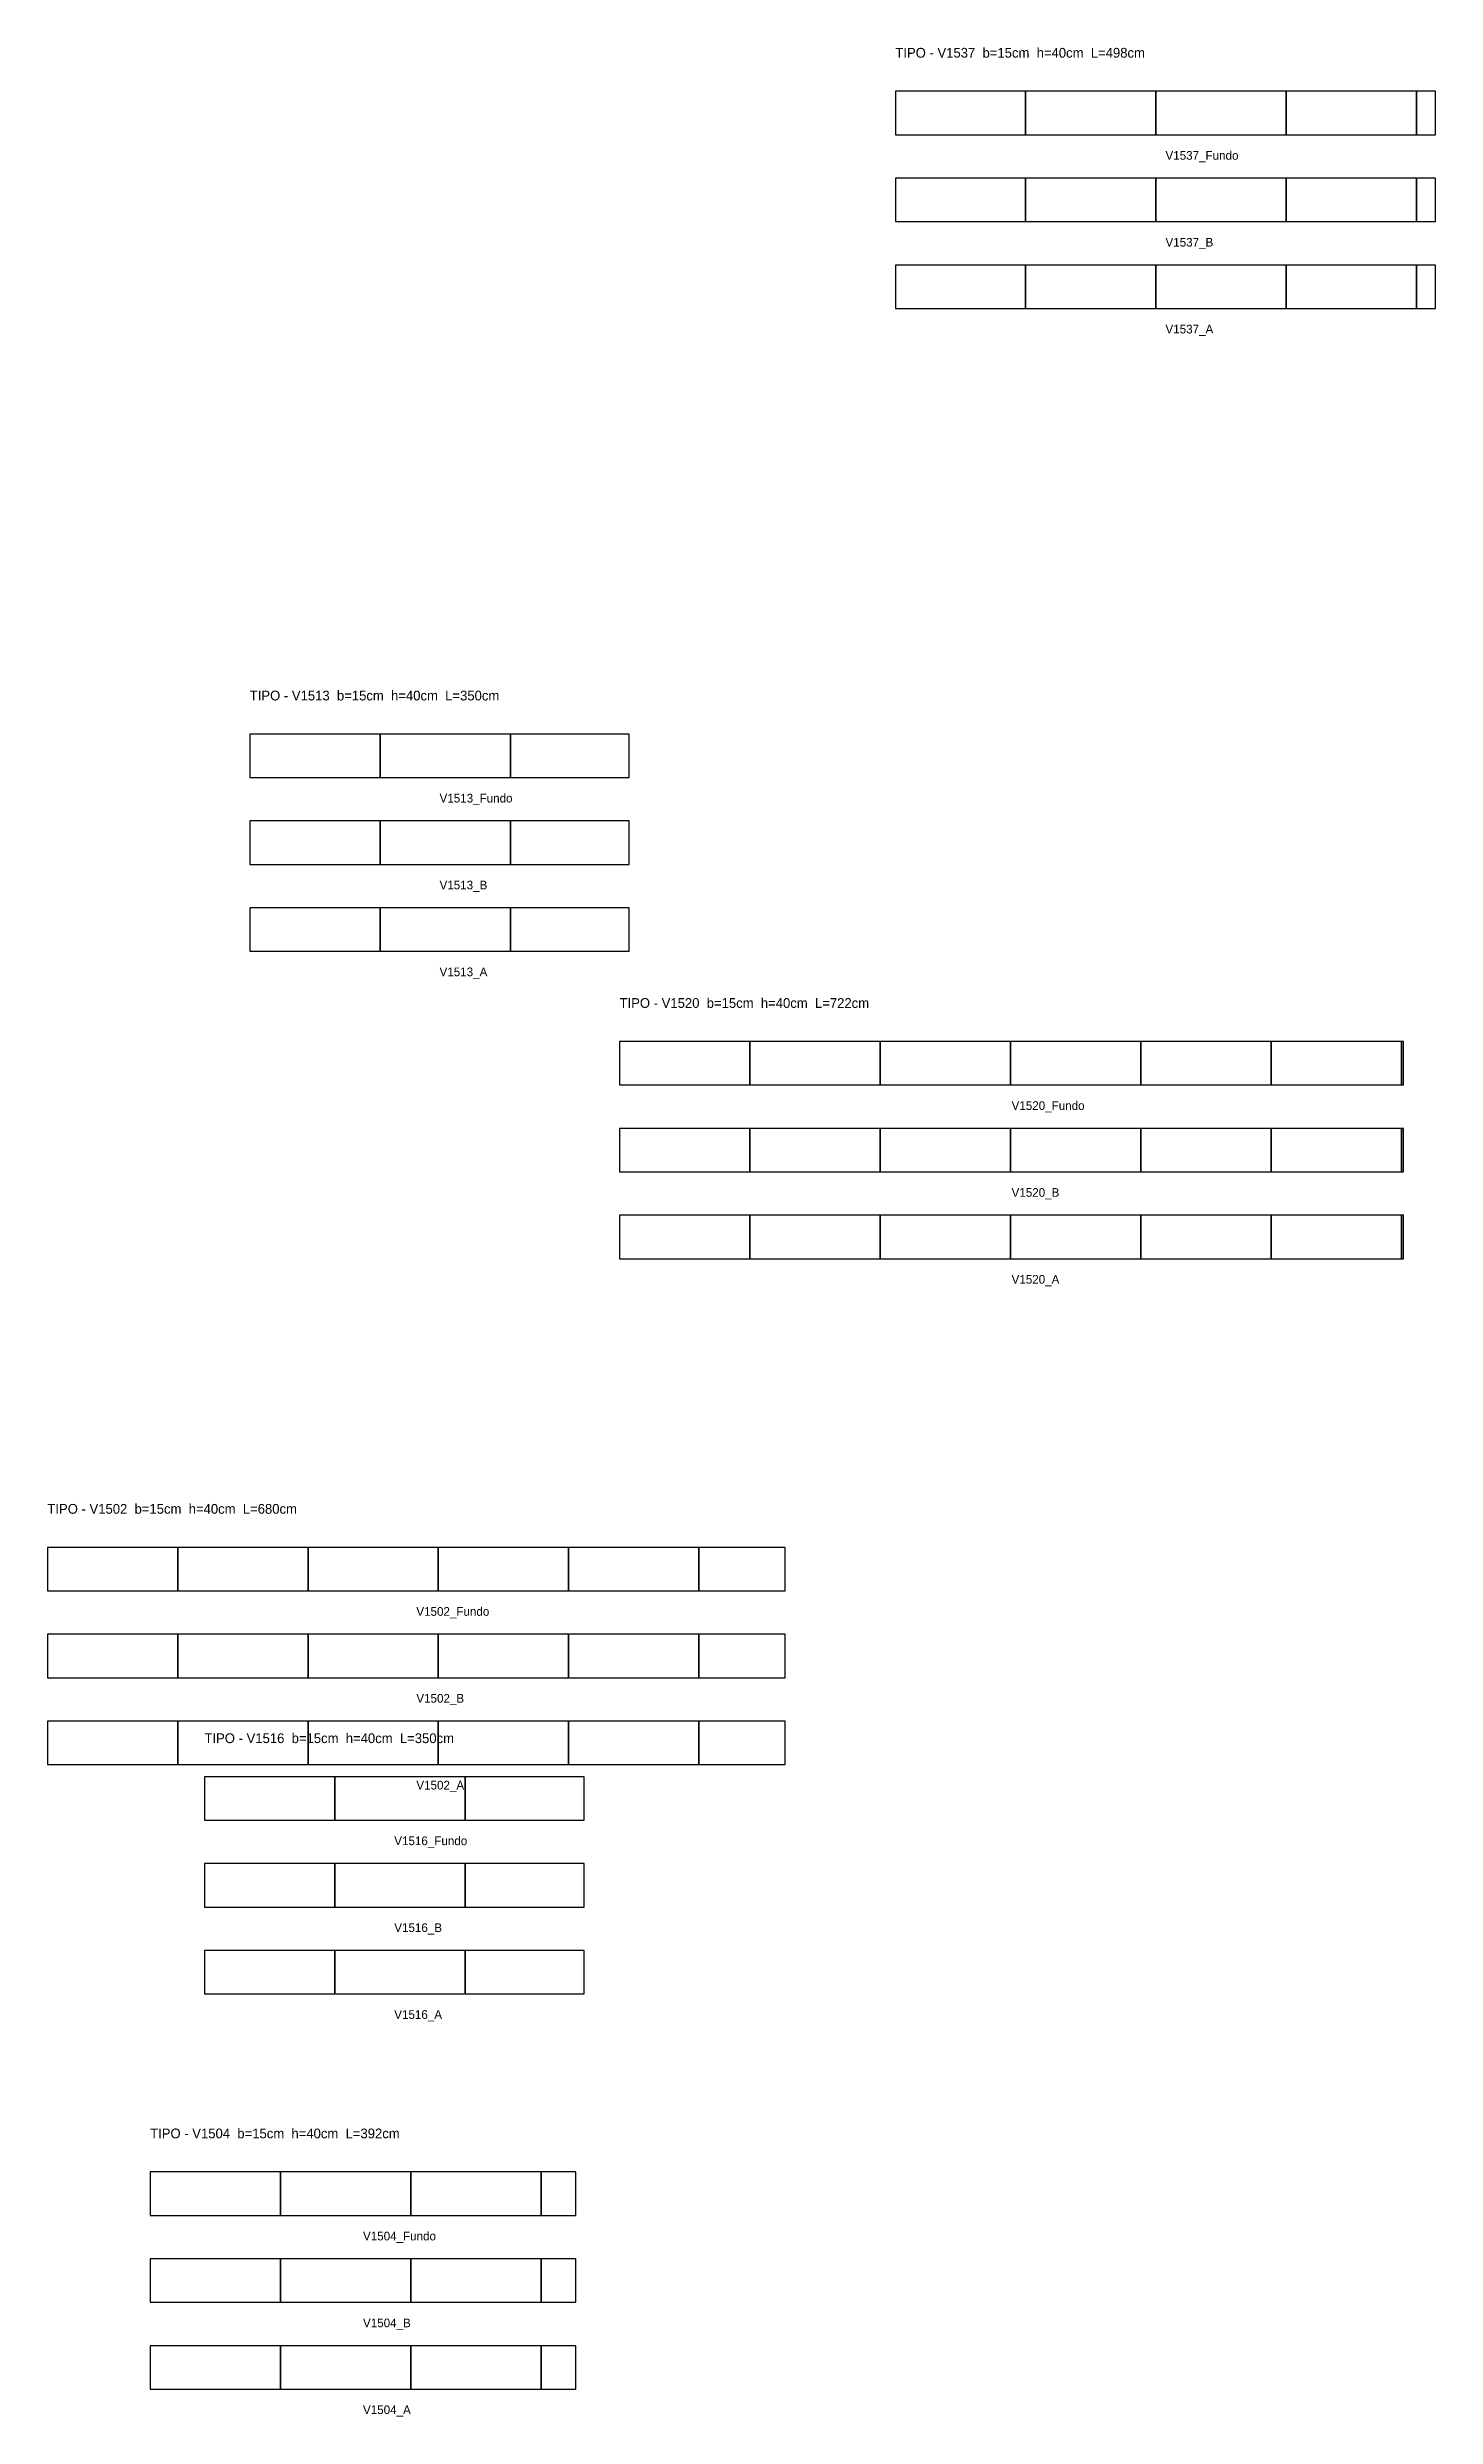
# Model space of a CAD drawing. Header units: metres. Extents: x -378 to 9631, y -12925 to 11375.
# Drawn here: x 6901 to 8179, y 6052 to 8234 of the extents above; entities that cross this region are included whole.
import ezdxf

# ---------------------------------------------------------------- set-up
doc = ezdxf.new("R2010")
doc.units = ezdxf.units.M

msp = doc.modelspace()

# ---------------------------------------------------------------- texts
at = {"layer": 'NOMENCLATURA', "char_height": 9, "attachment_point": 1}
for s, insert in [('TIPO - V1537  b=15cm  h=40cm  L=498cm', (7681.56, 8233.7)), ('TIPO - V1513  b=15cm  h=40cm  L=350cm', (7087.06, 7641.66)), ('TIPO - V1520  b=15cm  h=40cm  L=722cm', (7427.58, 7358.48)), ('TIPO - V1502  b=15cm  h=40cm  L=680cm', (6900.7, 6892.56)), ('TIPO - V1516  b=15cm  h=40cm  L=350cm', (7045.35, 6681.3)), ('TIPO - V1504  b=15cm  h=40cm  L=392cm', (6995.33, 6317.26))]:
    msp.add_mtext(s, dxfattribs=dict(at, insert=insert))
at = {"layer": 'Texto Secao', "char_height": 8, "attachment_point": 1}
for s, insert in [('V1537_Fundo', (7930.31, 8138.7)), ('V1537_B', (7930.31, 8058.7)), ('V1537_A', (7930.31, 7978.7)), ('V1513_Fundo', (7261.81, 7546.66)), ('V1513_B', (7261.81, 7466.66)), ('V1513_A', (7261.81, 7386.66)), ('V1520_Fundo', (7788.58, 7263.48)), ('V1520_B', (7788.58, 7183.48)), ('V1520_A', (7788.58, 7103.48)), ('V1502_Fundo', (7240.45, 6797.56)), ('V1502_B', (7240.45, 6717.56)), ('V1502_A', (7240.45, 6637.56)), ('V1516_Fundo', (7220.1, 6586.3)), ('V1516_B', (7220.1, 6506.3)), ('V1516_A', (7220.1, 6426.3)), ('V1504_Fundo', (7191.33, 6222.26)), ('V1504_B', (7191.33, 6142.26)), ('V1504_A', (7191.33, 6062.26))]:
    msp.add_mtext(s, dxfattribs=dict(at, insert=insert))

# ---------------------------------------------------------------- linework, layer by layer
at = {"layer": 'Paineis'}
for points in [[(7681.56, 8153.7), (7801.56, 8153.7), (7801.56, 8193.7), (7681.56, 8193.7)], [(7801.56, 8153.7), (7921.56, 8153.7), (7921.56, 8193.7), (7801.56, 8193.7)], [(7921.56, 8153.7), (8041.56, 8153.7), (8041.56, 8193.7), (7921.56, 8193.7)], [(8041.56, 8153.7), (8161.56, 8153.7), (8161.56, 8193.7), (8041.56, 8193.7)], [(8161.56, 8153.7), (8179.06, 8153.7), (8179.06, 8193.7), (8161.56, 8193.7)], [(7681.56, 8073.7), (7801.56, 8073.7), (7801.56, 8113.7), (7681.56, 8113.7)], [(7801.56, 8073.7), (7921.56, 8073.7), (7921.56, 8113.7), (7801.56, 8113.7)], [(7921.56, 8073.7), (8041.56, 8073.7), (8041.56, 8113.7), (7921.56, 8113.7)], [(8041.56, 8073.7), (8161.56, 8073.7), (8161.56, 8113.7), (8041.56, 8113.7)], [(8161.56, 8073.7), (8179.06, 8073.7), (8179.06, 8113.7), (8161.56, 8113.7)], [(7681.56, 7993.7), (7801.56, 7993.7), (7801.56, 8033.7), (7681.56, 8033.7)], [(7801.56, 7993.7), (7921.56, 7993.7), (7921.56, 8033.7), (7801.56, 8033.7)], [(7921.56, 7993.7), (8041.56, 7993.7), (8041.56, 8033.7), (7921.56, 8033.7)], [(8041.56, 7993.7), (8161.56, 7993.7), (8161.56, 8033.7), (8041.56, 8033.7)], [(8161.56, 7993.7), (8179.06, 7993.7), (8179.06, 8033.7), (8161.56, 8033.7)], [(7087.06, 7561.66), (7207.06, 7561.66), (7207.06, 7601.66), (7087.06, 7601.66)], [(7207.06, 7561.66), (7327.06, 7561.66), (7327.06, 7601.66), (7207.06, 7601.66)], [(7327.06, 7561.66), (7436.56, 7561.66), (7436.56, 7601.66), (7327.06, 7601.66)], [(7087.06, 7481.66), (7207.06, 7481.66), (7207.06, 7521.66), (7087.06, 7521.66)], [(7207.06, 7481.66), (7327.06, 7481.66), (7327.06, 7521.66), (7207.06, 7521.66)], [(7327.06, 7481.66), (7436.56, 7481.66), (7436.56, 7521.66), (7327.06, 7521.66)], [(7087.06, 7401.66), (7207.06, 7401.66), (7207.06, 7441.66), (7087.06, 7441.66)], [(7207.06, 7401.66), (7327.06, 7401.66), (7327.06, 7441.66), (7207.06, 7441.66)], [(7327.06, 7401.66), (7436.56, 7401.66), (7436.56, 7441.66), (7327.06, 7441.66)], [(7427.58, 7278.48), (7547.58, 7278.48), (7547.58, 7318.48), (7427.58, 7318.48)], [(7547.58, 7278.48), (7667.58, 7278.48), (7667.58, 7318.48), (7547.58, 7318.48)], [(7667.58, 7278.48), (7787.58, 7278.48), (7787.58, 7318.48), (7667.58, 7318.48)], [(7787.58, 7278.48), (7907.58, 7278.48), (7907.58, 7318.48), (7787.58, 7318.48)], [(7907.58, 7278.48), (8027.58, 7278.48), (8027.58, 7318.48), (7907.58, 7318.48)], [(8027.58, 7278.48), (8147.58, 7278.48), (8147.58, 7318.48), (8027.58, 7318.48)], [(8147.58, 7278.48), (8149.58, 7278.48), (8149.58, 7318.48), (8147.58, 7318.48)], [(7427.58, 7198.48), (7547.58, 7198.48), (7547.58, 7238.48), (7427.58, 7238.48)], [(7547.58, 7198.48), (7667.58, 7198.48), (7667.58, 7238.48), (7547.58, 7238.48)], [(7667.58, 7198.48), (7787.58, 7198.48), (7787.58, 7238.48), (7667.58, 7238.48)], [(7787.58, 7198.48), (7907.58, 7198.48), (7907.58, 7238.48), (7787.58, 7238.48)], [(7907.58, 7198.48), (8027.58, 7198.48), (8027.58, 7238.48), (7907.58, 7238.48)], [(8027.58, 7198.48), (8147.58, 7198.48), (8147.58, 7238.48), (8027.58, 7238.48)], [(8147.58, 7198.48), (8149.58, 7198.48), (8149.58, 7238.48), (8147.58, 7238.48)], [(7427.58, 7118.48), (7547.58, 7118.48), (7547.58, 7158.48), (7427.58, 7158.48)], [(7547.58, 7118.48), (7667.58, 7118.48), (7667.58, 7158.48), (7547.58, 7158.48)], [(7667.58, 7118.48), (7787.58, 7118.48), (7787.58, 7158.48), (7667.58, 7158.48)], [(7787.58, 7118.48), (7907.58, 7118.48), (7907.58, 7158.48), (7787.58, 7158.48)], [(7907.58, 7118.48), (8027.58, 7118.48), (8027.58, 7158.48), (7907.58, 7158.48)], [(8027.58, 7118.48), (8147.58, 7118.48), (8147.58, 7158.48), (8027.58, 7158.48)], [(8147.58, 7118.48), (8149.58, 7118.48), (8149.58, 7158.48), (8147.58, 7158.48)], [(6900.7, 6812.56), (7020.7, 6812.56), (7020.7, 6852.56), (6900.7, 6852.56)], [(7020.7, 6812.56), (7140.7, 6812.56), (7140.7, 6852.56), (7020.7, 6852.56)], [(7140.7, 6812.56), (7260.7, 6812.56), (7260.7, 6852.56), (7140.7, 6852.56)], [(7260.7, 6812.56), (7380.7, 6812.56), (7380.7, 6852.56), (7260.7, 6852.56)], [(7380.7, 6812.56), (7500.7, 6812.56), (7500.7, 6852.56), (7380.7, 6852.56)], [(7500.7, 6812.56), (7580.2, 6812.56), (7580.2, 6852.56), (7500.7, 6852.56)], [(6900.7, 6732.56), (7020.7, 6732.56), (7020.7, 6772.56), (6900.7, 6772.56)], [(7020.7, 6732.56), (7140.7, 6732.56), (7140.7, 6772.56), (7020.7, 6772.56)], [(7140.7, 6732.56), (7260.7, 6732.56), (7260.7, 6772.56), (7140.7, 6772.56)], [(7260.7, 6732.56), (7380.7, 6732.56), (7380.7, 6772.56), (7260.7, 6772.56)], [(7380.7, 6732.56), (7500.7, 6732.56), (7500.7, 6772.56), (7380.7, 6772.56)], [(7500.7, 6732.56), (7580.2, 6732.56), (7580.2, 6772.56), (7500.7, 6772.56)], [(6900.7, 6652.56), (7020.7, 6652.56), (7020.7, 6692.56), (6900.7, 6692.56)], [(7020.7, 6652.56), (7140.7, 6652.56), (7140.7, 6692.56), (7020.7, 6692.56)], [(7140.7, 6652.56), (7260.7, 6652.56), (7260.7, 6692.56), (7140.7, 6692.56)], [(7260.7, 6652.56), (7380.7, 6652.56), (7380.7, 6692.56), (7260.7, 6692.56)], [(7380.7, 6652.56), (7500.7, 6652.56), (7500.7, 6692.56), (7380.7, 6692.56)], [(7500.7, 6652.56), (7580.2, 6652.56), (7580.2, 6692.56), (7500.7, 6692.56)], [(7045.35, 6601.3), (7165.35, 6601.3), (7165.35, 6641.3), (7045.35, 6641.3)], [(7165.35, 6601.3), (7285.35, 6601.3), (7285.35, 6641.3), (7165.35, 6641.3)], [(7285.35, 6601.3), (7394.85, 6601.3), (7394.85, 6641.3), (7285.35, 6641.3)], [(7045.35, 6521.3), (7165.35, 6521.3), (7165.35, 6561.3), (7045.35, 6561.3)], [(7165.35, 6521.3), (7285.35, 6521.3), (7285.35, 6561.3), (7165.35, 6561.3)], [(7285.35, 6521.3), (7394.85, 6521.3), (7394.85, 6561.3), (7285.35, 6561.3)], [(7045.35, 6441.3), (7165.35, 6441.3), (7165.35, 6481.3), (7045.35, 6481.3)], [(7165.35, 6441.3), (7285.35, 6441.3), (7285.35, 6481.3), (7165.35, 6481.3)], [(7285.35, 6441.3), (7394.85, 6441.3), (7394.85, 6481.3), (7285.35, 6481.3)], [(6995.33, 6237.26), (7115.33, 6237.26), (7115.33, 6277.26), (6995.33, 6277.26)], [(7115.33, 6237.26), (7235.33, 6237.26), (7235.33, 6277.26), (7115.33, 6277.26)], [(7235.33, 6237.26), (7355.33, 6237.26), (7355.33, 6277.26), (7235.33, 6277.26)], [(7355.33, 6237.26), (7387.33, 6237.26), (7387.33, 6277.26), (7355.33, 6277.26)], [(6995.33, 6157.26), (7115.33, 6157.26), (7115.33, 6197.26), (6995.33, 6197.26)], [(7115.33, 6157.26), (7235.33, 6157.26), (7235.33, 6197.26), (7115.33, 6197.26)], [(7235.33, 6157.26), (7355.33, 6157.26), (7355.33, 6197.26), (7235.33, 6197.26)], [(7355.33, 6157.26), (7387.33, 6157.26), (7387.33, 6197.26), (7355.33, 6197.26)], [(6995.33, 6077.26), (7115.33, 6077.26), (7115.33, 6117.26), (6995.33, 6117.26)], [(7115.33, 6077.26), (7235.33, 6077.26), (7235.33, 6117.26), (7115.33, 6117.26)], [(7235.33, 6077.26), (7355.33, 6077.26), (7355.33, 6117.26), (7235.33, 6117.26)], [(7355.33, 6077.26), (7387.33, 6077.26), (7387.33, 6117.26), (7355.33, 6117.26)]]:
    msp.add_lwpolyline(points, close=True, dxfattribs=at)

msp.set_redraw_order([(e.dxf.handle, doc.entitydb.next_handle()) for e in msp.query("TEXT MTEXT ATTDEF DIMENSION ARC_DIMENSION")])  # texts and dimensions are drawn at this point

doc.saveas('drawing.dxf')
